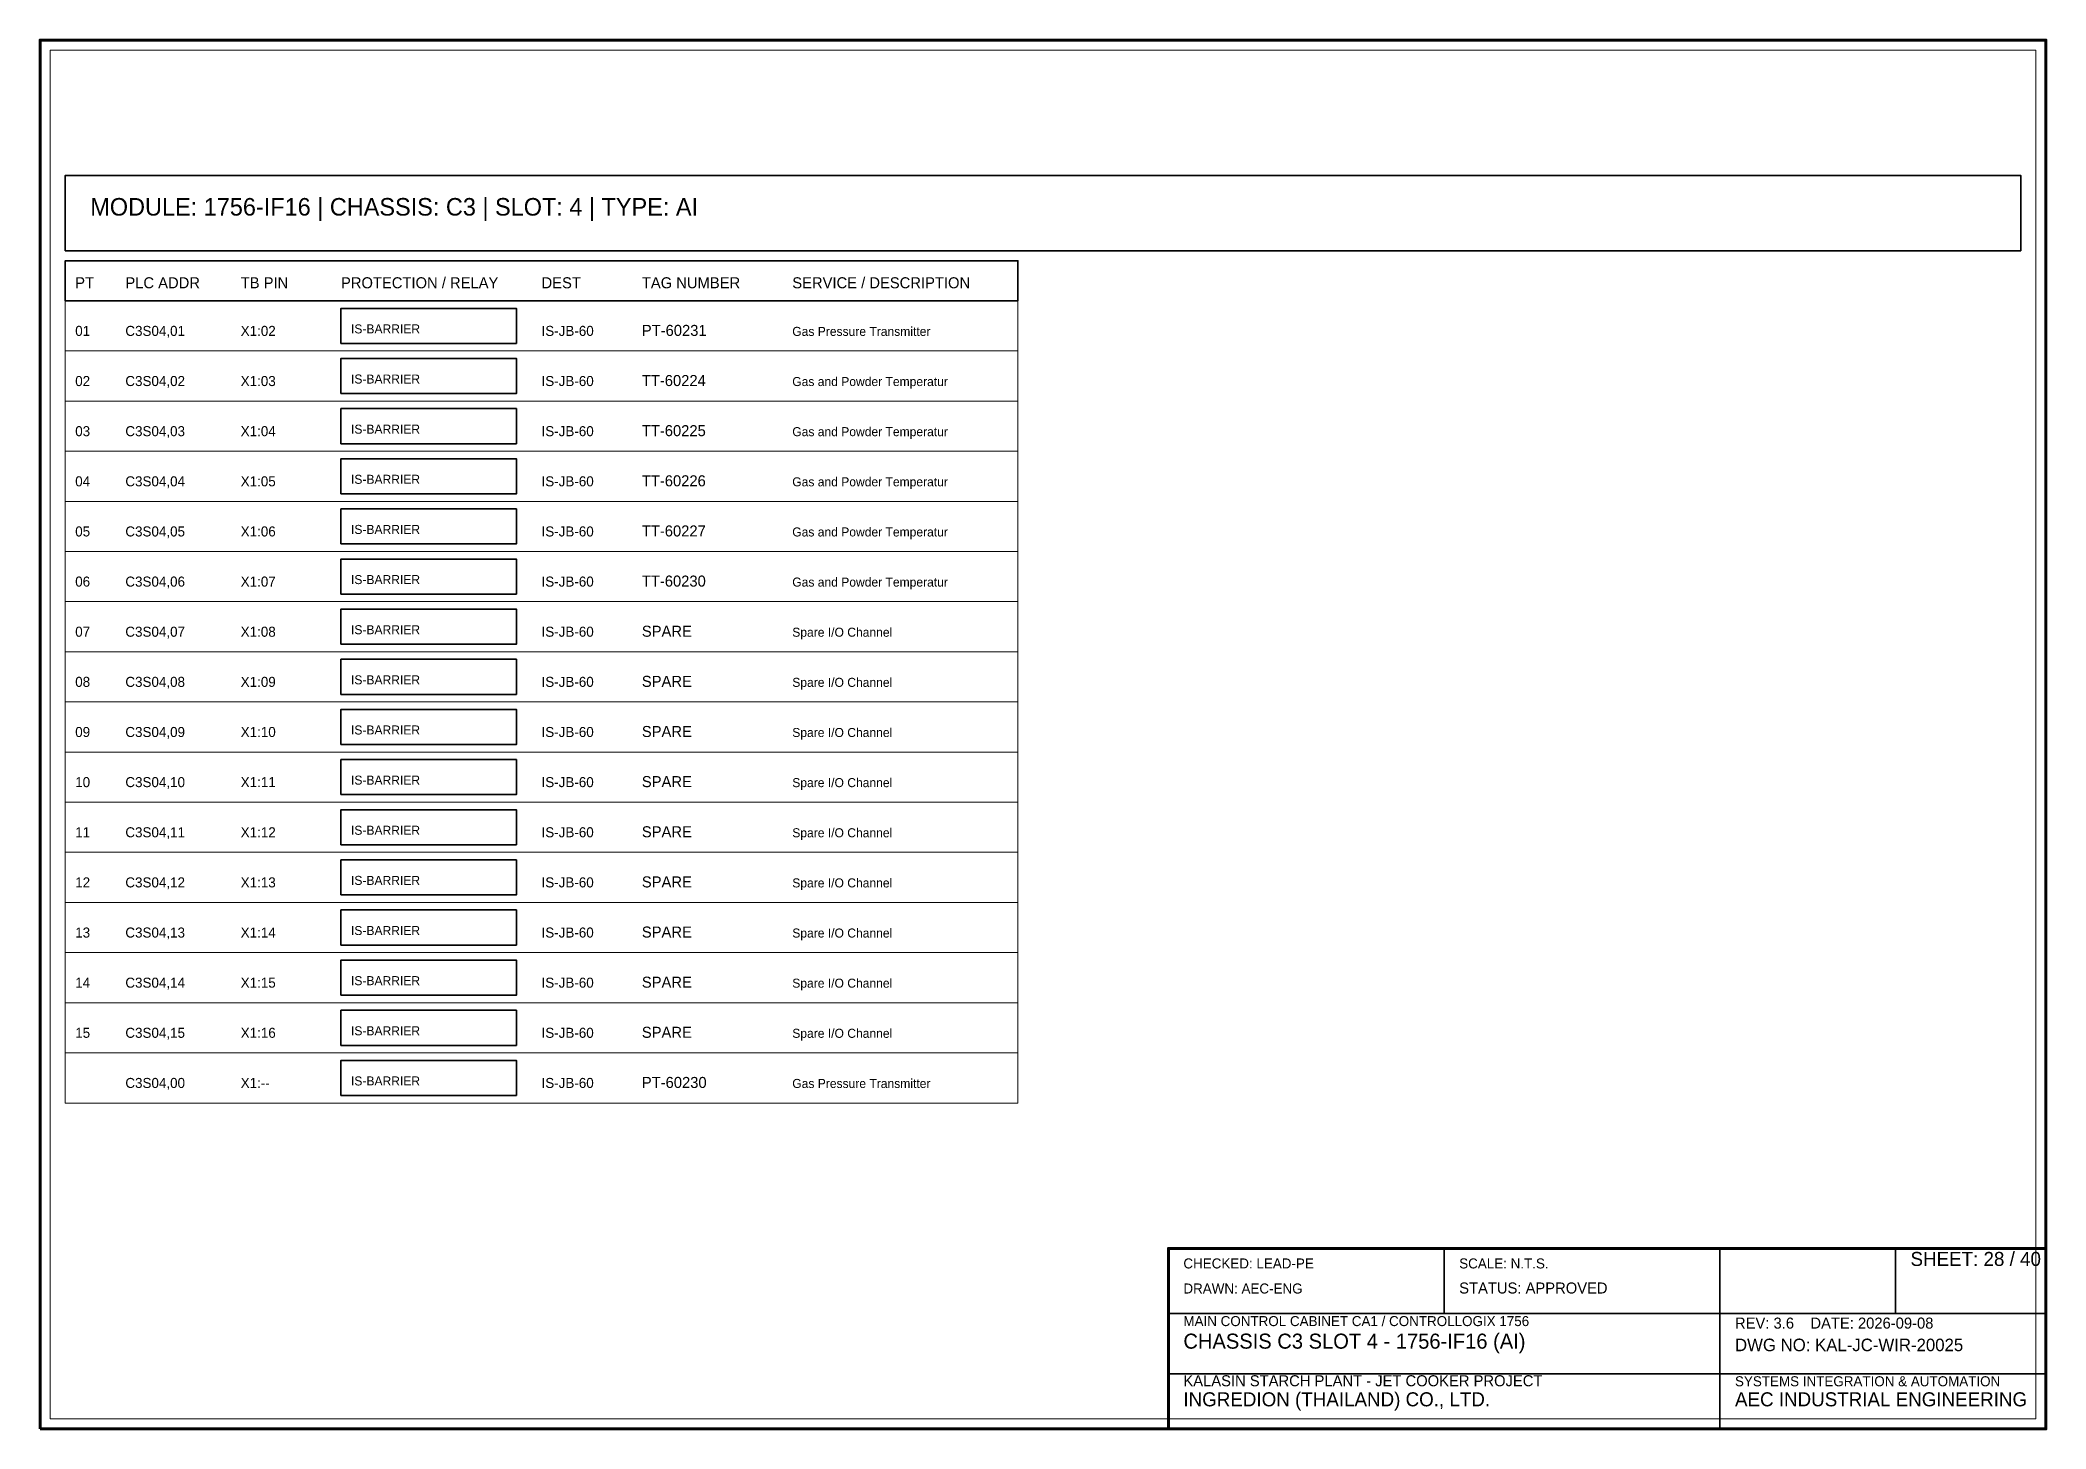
# Model space of a CAD drawing. Header units: millimetres. Extents: x 0 to 2200, y -2240 to 277.
# Drawn here: x 900 to 1300, y -1600 to -1323 of the extents above; entities that cross this region are included whole.
import ezdxf

# ---------------------------------------------------------------- set-up
doc = ezdxf.new("R2010")
doc.units = ezdxf.units.MM
for name, color, linetype, lineweight in [('0_BORDER', 7, 'Continuous', 70), ('0_TITLE_BLOCK', 4, 'Continuous', 35), ('IE-CABLE', 6, 'Continuous', 25), ('IE-EQUIP', 2, 'Continuous', 35), ('IS_BARRIERS', 140, 'Continuous', 35), ('NOTATIONS', 8, 'Continuous', 18), ('TER', 3, 'Continuous', 35), ('TEXTS', 7, 'Continuous', 25)]:
    doc.layers.add(name, color=color, linetype=linetype, lineweight=lineweight)

msp = doc.modelspace()

# ---------------------------------------------------------------- texts
at = {"layer": '0_TITLE_BLOCK'}
for s, height, p in [('MODULE: 1756-IF16 | CHASSIS: C3 | SLOT: 4 | TYPE: AI', 3.5, (910, -1358)), ('PT', 2.2, (907, -1372.5)), ('PLC ADDR', 2.2, (917, -1372.5)), ('TB PIN', 2.2, (940, -1372.5)), ('PROTECTION / RELAY', 2.2, (960, -1372.5)), ('DEST', 2.2, (1000, -1372.5)), ('TAG NUMBER', 2.2, (1020, -1372.5)), ('SERVICE / DESCRIPTION', 2.2, (1050, -1372.5)), ('SHEET: 28 / 40', 2.8, (1273, -1567.5)), ('STATUS: APPROVED', 2.2, (1183, -1573)), ('CHASSIS C3 SLOT 4 - 1756-IF16 (AI)', 3, (1128, -1584)), ('INGREDION (THAILAND) CO., LTD.', 2.8, (1128, -1595.5)), ('AEC INDUSTRIAL ENGINEERING', 2.8, (1238, -1595.5))]:
    msp.add_text(s, height=height, dxfattribs=at).set_placement(p)
at = {"layer": 'IE-CABLE'}
for p in [(1000, -1382), (1000, -1392), (1000, -1402), (1000, -1412), (1000, -1422), (1000, -1432), (1000, -1442), (1000, -1452), (1000, -1462), (1000, -1472), (1000, -1482), (1000, -1492), (1000, -1502), (1000, -1512), (1000, -1522), (1000, -1532)]:
    msp.add_text('IS-JB-60', height=2, dxfattribs=at).set_placement(p)
at = {"layer": 'IS_BARRIERS'}
for p in [(962, -1381.5), (962, -1391.5), (962, -1401.5), (962, -1411.5), (962, -1421.5), (962, -1431.5), (962, -1441.5), (962, -1451.5), (962, -1461.5), (962, -1471.5), (962, -1481.5), (962, -1491.5), (962, -1501.5), (962, -1511.5), (962, -1521.5), (962, -1531.5)]:
    msp.add_text('IS-BARRIER', height=1.8, dxfattribs=at).set_placement(p)
at = {"layer": 'TER'}
for s, p in [('X1:02', (940, -1382)), ('X1:03', (940, -1392)), ('X1:04', (940, -1402)), ('X1:05', (940, -1412)), ('X1:06', (940, -1422)), ('X1:07', (940, -1432)), ('X1:08', (940, -1442)), ('X1:09', (940, -1452)), ('X1:10', (940, -1462)), ('X1:11', (940, -1472)), ('X1:12', (940, -1482)), ('X1:13', (940, -1492)), ('X1:14', (940, -1502)), ('X1:15', (940, -1512)), ('X1:16', (940, -1522)), ('X1:--', (940, -1532))]:
    msp.add_text(s, height=2, dxfattribs=at).set_placement(p)
at = {"layer": 'TEXTS'}
for s, height, p in [('01', 2, (907, -1382)), ('C3S04,01', 2, (917, -1382)), ('PT-60231', 2.2, (1020, -1382)), ('Gas Pressure Transmitter ', 1.8, (1050, -1382)), ('02', 2, (907, -1392)), ('C3S04,02', 2, (917, -1392)), ('TT-60224', 2.2, (1020, -1392)), ('Gas and Powder Temperatur', 1.8, (1050, -1392)), ('03', 2, (907, -1402)), ('C3S04,03', 2, (917, -1402)), ('TT-60225', 2.2, (1020, -1402)), ('Gas and Powder Temperatur', 1.8, (1050, -1402)), ('04', 2, (907, -1412)), ('C3S04,04', 2, (917, -1412)), ('TT-60226', 2.2, (1020, -1412)), ('Gas and Powder Temperatur', 1.8, (1050, -1412)), ('05', 2, (907, -1422)), ('C3S04,05', 2, (917, -1422)), ('TT-60227', 2.2, (1020, -1422)), ('Gas and Powder Temperatur', 1.8, (1050, -1422)), ('06', 2, (907, -1432)), ('C3S04,06', 2, (917, -1432)), ('TT-60230', 2.2, (1020, -1432)), ('Gas and Powder Temperatur', 1.8, (1050, -1432)), ('07', 2, (907, -1442)), ('C3S04,07', 2, (917, -1442)), ('SPARE', 2.2, (1020, -1442)), ('Spare I/O Channel', 1.8, (1050, -1442)), ('08', 2, (907, -1452)), ('C3S04,08', 2, (917, -1452)), ('SPARE', 2.2, (1020, -1452)), ('Spare I/O Channel', 1.8, (1050, -1452)), ('09', 2, (907, -1462)), ('C3S04,09', 2, (917, -1462)), ('SPARE', 2.2, (1020, -1462)), ('Spare I/O Channel', 1.8, (1050, -1462)), ('10', 2, (907, -1472)), ('C3S04,10', 2, (917, -1472)), ('SPARE', 2.2, (1020, -1472)), ('Spare I/O Channel', 1.8, (1050, -1472)), ('11', 2, (907, -1482)), ('C3S04,11', 2, (917, -1482)), ('SPARE', 2.2, (1020, -1482)), ('Spare I/O Channel', 1.8, (1050, -1482)), ('12', 2, (907, -1492)), ('C3S04,12', 2, (917, -1492)), ('SPARE', 2.2, (1020, -1492)), ('Spare I/O Channel', 1.8, (1050, -1492)), ('13', 2, (907, -1502)), ('C3S04,13', 2, (917, -1502)), ('SPARE', 2.2, (1020, -1502)), ('Spare I/O Channel', 1.8, (1050, -1502)), ('14', 2, (907, -1512)), ('C3S04,14', 2, (917, -1512)), ('SPARE', 2.2, (1020, -1512)), ('Spare I/O Channel', 1.8, (1050, -1512)), ('15', 2, (907, -1522)), ('C3S04,15', 2, (917, -1522)), ('SPARE', 2.2, (1020, -1522)), ('Spare I/O Channel', 1.8, (1050, -1522)), ('C3S04,00', 2, (917, -1532)), ('PT-60230', 2.2, (1020, -1532)), ('Gas Pressure Transmitter ', 1.8, (1050, -1532)), ('CHECKED: LEAD-PE', 2, (1128, -1568)), ('SCALE: N.T.S.', 2, (1183, -1568)), ('DRAWN: AEC-ENG', 2, (1128, -1573)), ('MAIN CONTROL CABINET CA1 / CONTROLLOGIX 1756', 2, (1128, -1579.5)), ('REV: 3.6    DATE: 2026-09-08', 2.2, (1238, -1580)), ('DWG NO: KAL-JC-WIR-20025', 2.5, (1238, -1584.5)), ('KALASIN STARCH PLANT - JET COOKER PROJECT', 2.2, (1128, -1591.5)), ('SYSTEMS INTEGRATION & AUTOMATION', 2, (1238, -1591.5))]:
    msp.add_text(s, height=height, dxfattribs=at).set_placement(p)

# ---------------------------------------------------------------- linework, layer by layer
at = {"layer": '0_BORDER'}
for points in [[(900, -1600), (1300, -1600), (1300, -1323), (900, -1323)], [(1125, -1600), (1300, -1600), (1300, -1564), (1125, -1564)]]:
    msp.add_lwpolyline(points, close=True, dxfattribs=at)
at = {"layer": '0_TITLE_BLOCK'}
for p, q in [((1180, -1577), (1180, -1564)), ((1235, -1577), (1235, -1564)), ((1270, -1577), (1270, -1564)), ((1125, -1577), (1300, -1577)), ((1235, -1600), (1235, -1577)), ((1125, -1589), (1300, -1589))]:
    msp.add_line(p, q, dxfattribs=at)
msp.add_lwpolyline([(905, -1375), (1095, -1375), (1095, -1367), (905, -1367)], close=True, dxfattribs=at)
at = {"layer": 'IE-EQUIP'}
msp.add_lwpolyline([(905, -1365), (1295, -1365), (1295, -1350), (905, -1350)], close=True, dxfattribs=at)
at = {"layer": 'IS_BARRIERS'}
for points in [[(960, -1383.5), (995, -1383.5), (995, -1376.5), (960, -1376.5)], [(960, -1393.5), (995, -1393.5), (995, -1386.5), (960, -1386.5)], [(960, -1403.5), (995, -1403.5), (995, -1396.5), (960, -1396.5)], [(960, -1413.5), (995, -1413.5), (995, -1406.5), (960, -1406.5)], [(960, -1423.5), (995, -1423.5), (995, -1416.5), (960, -1416.5)], [(960, -1433.5), (995, -1433.5), (995, -1426.5), (960, -1426.5)], [(960, -1443.5), (995, -1443.5), (995, -1436.5), (960, -1436.5)], [(960, -1453.5), (995, -1453.5), (995, -1446.5), (960, -1446.5)], [(960, -1463.5), (995, -1463.5), (995, -1456.5), (960, -1456.5)], [(960, -1473.5), (995, -1473.5), (995, -1466.5), (960, -1466.5)], [(960, -1483.5), (995, -1483.5), (995, -1476.5), (960, -1476.5)], [(960, -1493.5), (995, -1493.5), (995, -1486.5), (960, -1486.5)], [(960, -1503.5), (995, -1503.5), (995, -1496.5), (960, -1496.5)], [(960, -1513.5), (995, -1513.5), (995, -1506.5), (960, -1506.5)], [(960, -1523.5), (995, -1523.5), (995, -1516.5), (960, -1516.5)], [(960, -1533.5), (995, -1533.5), (995, -1526.5), (960, -1526.5)]]:
    msp.add_lwpolyline(points, close=True, dxfattribs=at)
at = {"layer": 'NOTATIONS'}
for points in [[(902, -1598), (1298, -1598), (1298, -1325), (902, -1325)], [(905, -1385), (1095, -1385), (1095, -1375), (905, -1375)], [(905, -1395), (1095, -1395), (1095, -1385), (905, -1385)], [(905, -1405), (1095, -1405), (1095, -1395), (905, -1395)], [(905, -1415), (1095, -1415), (1095, -1405), (905, -1405)], [(905, -1425), (1095, -1425), (1095, -1415), (905, -1415)], [(905, -1435), (1095, -1435), (1095, -1425), (905, -1425)], [(905, -1445), (1095, -1445), (1095, -1435), (905, -1435)], [(905, -1455), (1095, -1455), (1095, -1445), (905, -1445)], [(905, -1465), (1095, -1465), (1095, -1455), (905, -1455)], [(905, -1475), (1095, -1475), (1095, -1465), (905, -1465)], [(905, -1485), (1095, -1485), (1095, -1475), (905, -1475)], [(905, -1495), (1095, -1495), (1095, -1485), (905, -1485)], [(905, -1505), (1095, -1505), (1095, -1495), (905, -1495)], [(905, -1515), (1095, -1515), (1095, -1505), (905, -1505)], [(905, -1525), (1095, -1525), (1095, -1515), (905, -1515)], [(905, -1535), (1095, -1535), (1095, -1525), (905, -1525)]]:
    msp.add_lwpolyline(points, close=True, dxfattribs=at)

msp.set_redraw_order([(e.dxf.handle, doc.entitydb.next_handle()) for e in msp.query("TEXT MTEXT ATTDEF DIMENSION ARC_DIMENSION")])  # texts and dimensions are drawn at this point

doc.saveas('drawing.dxf')
